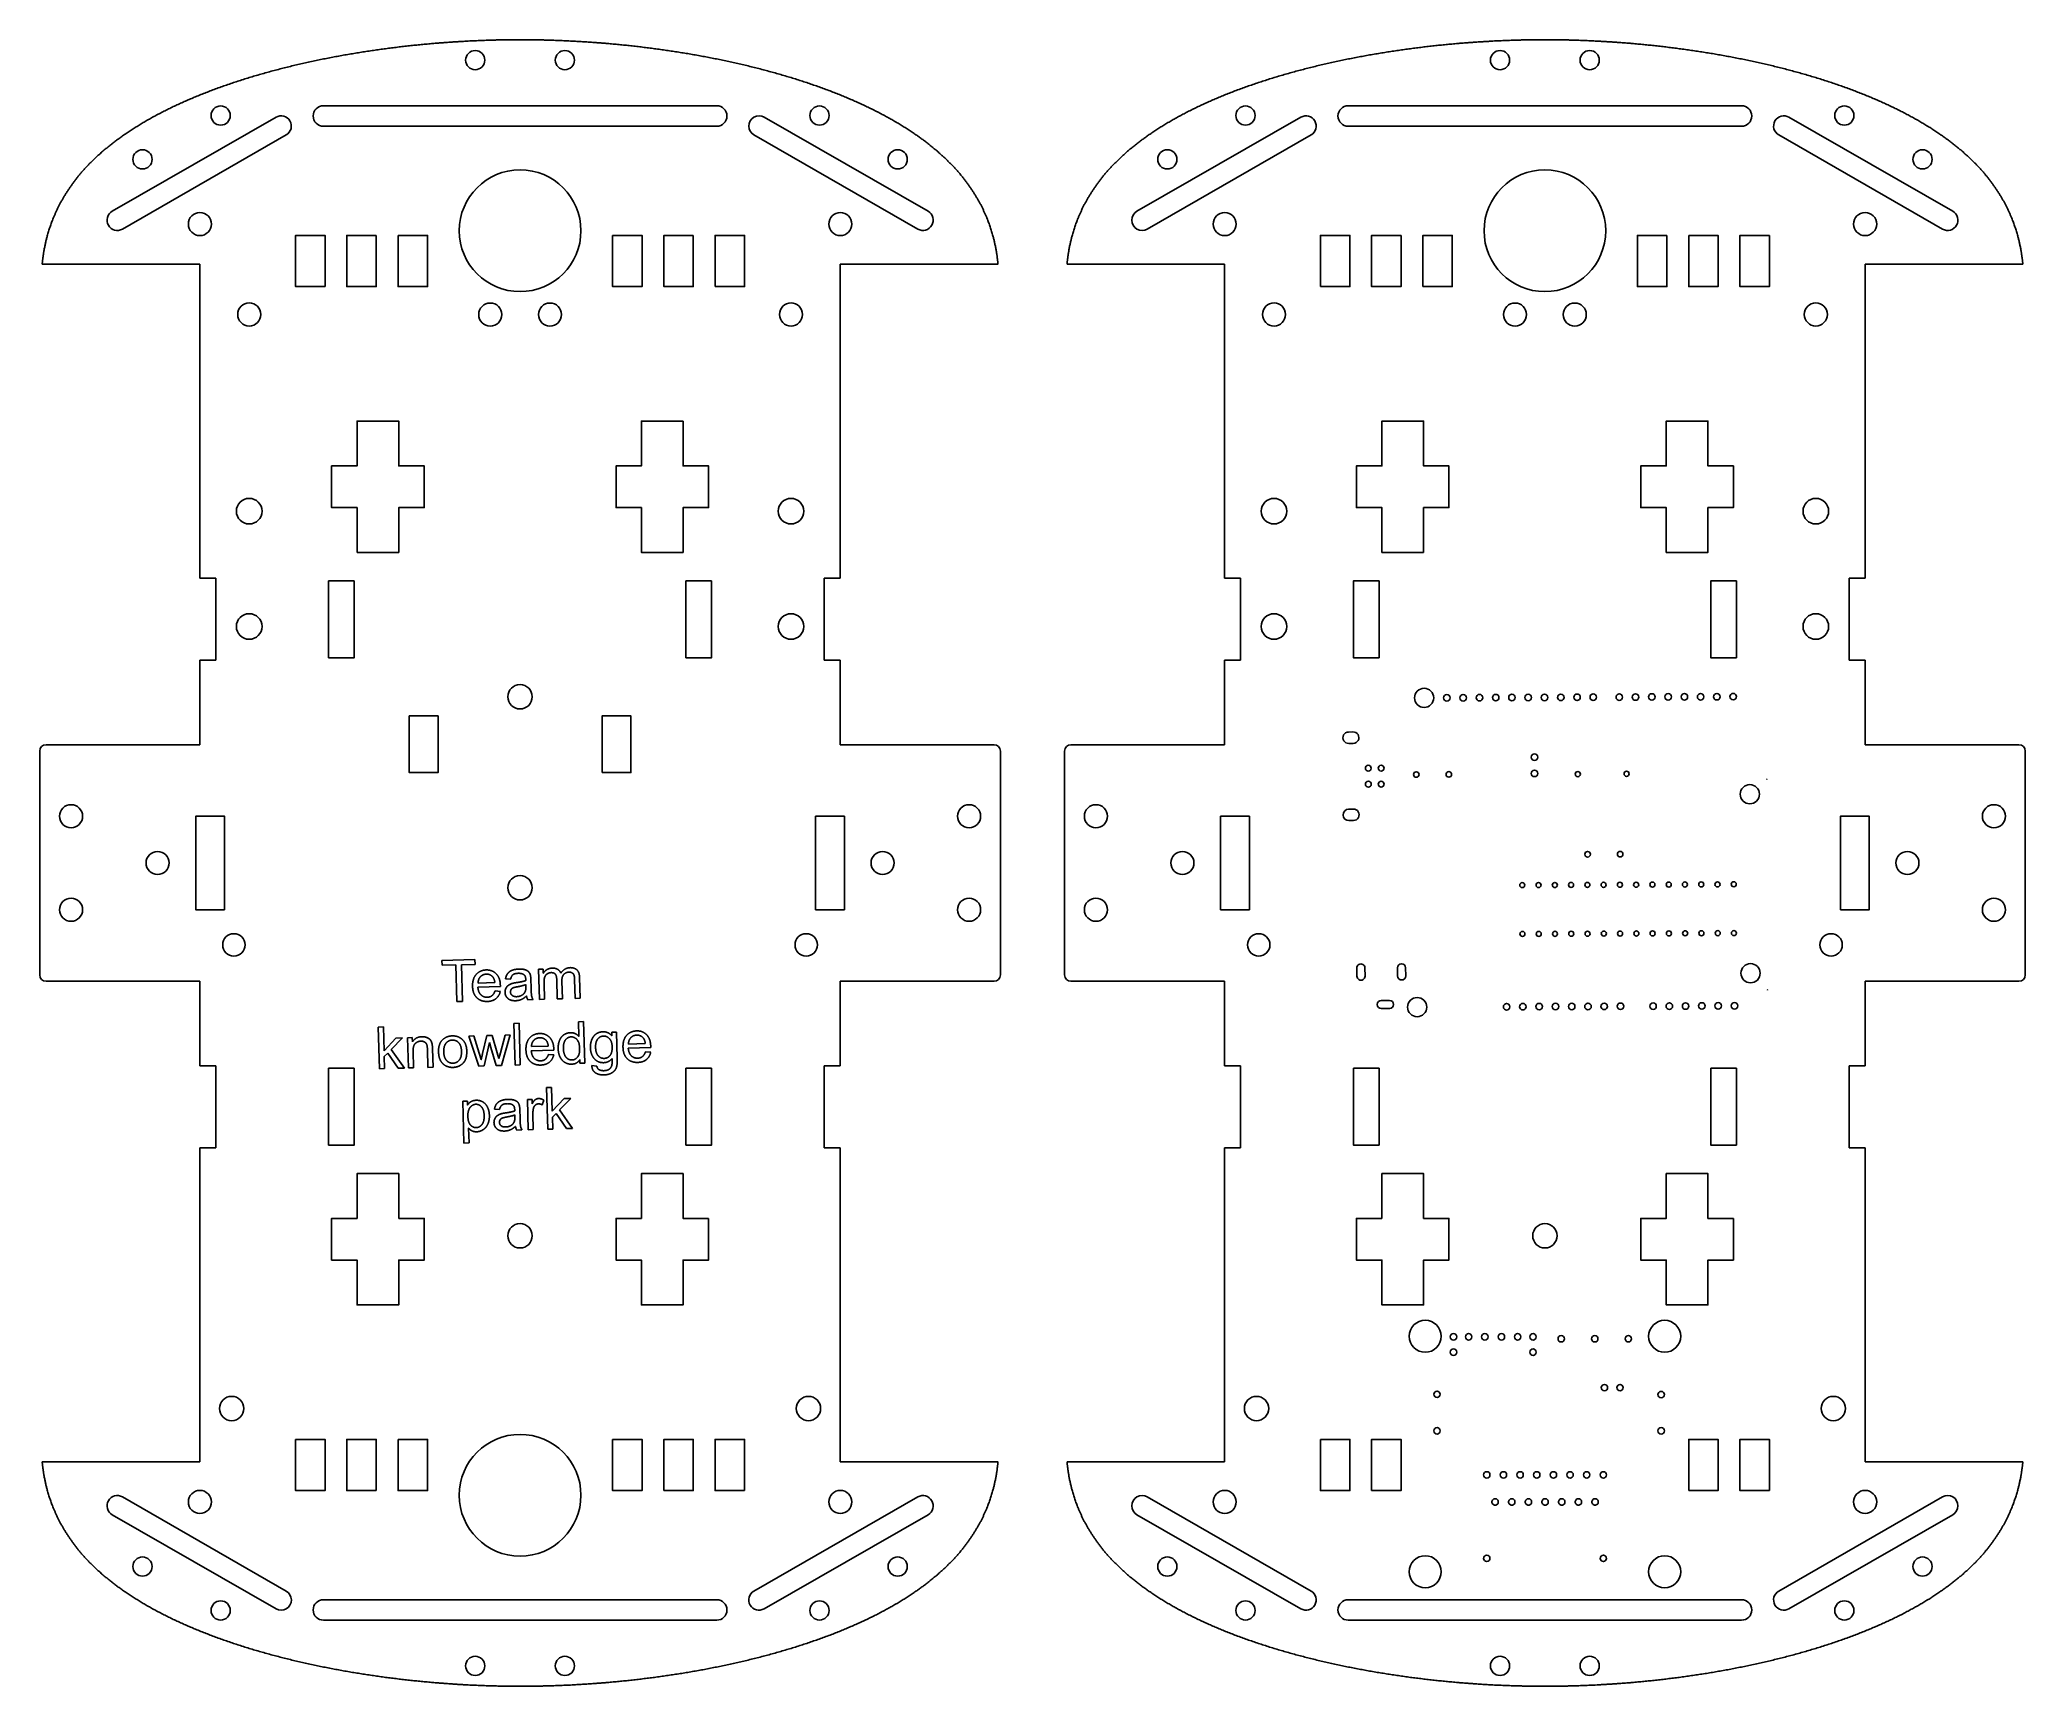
# Model space of a CAD drawing. Header units: millimetres. Extents: x -11 to 299, y 55 to 312.
import ezdxf

# ---------------------------------------------------------------- set-up
doc = ezdxf.new("R2010")
doc.units = ezdxf.units.MM
doc.header["$MEASUREMENT"] = 0

msp = doc.modelspace()

# ---------------------------------------------------------------- linework, layer by layer
for p, q in [((-10.91, 277.44, 0), (13.7, 277.44, 0)), ((13.7, 277.44, 0), (13.7, 228.42, 0)), ((113.7, 277.44, 0), (138.32, 277.44, 0)), ((113.7, 228.42, 0), (113.7, 277.44, 0)), ((149.09, 277.44, 0), (173.7, 277.44, 0)), ((173.7, 277.44, 0), (173.7, 228.42, 0)), ((273.7, 228.42, 0), (273.7, 277.44, 0)), ((273.7, 277.44, 0), (298.32, 277.44, 0)), ((13.7, 228.42, 0), (16.2, 228.42, 0)), ((16.2, 228.42, 0), (16.2, 215.65, 0)), ((111.2, 215.65, 0), (111.2, 228.42, 0)), ((111.2, 228.42, 0), (113.7, 228.42, 0)), ((173.7, 228.42, 0), (176.2, 228.42, 0)), ((176.2, 228.42, 0), (176.2, 215.65, 0)), ((271.2, 215.65, 0), (271.2, 228.42, 0)), ((271.2, 228.42, 0), (273.7, 228.42, 0)), ((13.7, 215.65, 0), (13.7, 202.44, 0)), ((16.2, 215.65, 0), (13.7, 215.65, 0)), ((113.7, 215.65, 0), (111.2, 215.65, 0)), ((113.7, 202.44, 0), (113.7, 215.65, 0)), ((173.7, 215.65, 0), (173.7, 202.44, 0)), ((176.2, 215.65, 0), (173.7, 215.65, 0)), ((273.7, 215.65, 0), (271.2, 215.65, 0)), ((273.7, 202.44, 0), (273.7, 215.65, 0)), ((13.7, 202.44, 0), (-10.3, 202.44, 0)), ((137.7, 202.44, 0), (113.7, 202.44, 0)), ((173.7, 202.44, 0), (149.7, 202.44, 0)), ((297.7, 202.44, 0), (273.7, 202.44, 0)), ((-11.3, 201.44, 0), (-11.3, 166.51, 0)), ((138.7, 166.51, 0), (138.7, 201.44, 0)), ((148.7, 201.44, 0), (148.7, 166.51, 0)), ((298.7, 166.51, 0), (298.7, 201.44, 0)), ((51.51, 168.78), (56.66, 168.92)), ((51.53, 168.02), (51.51, 168.78)), ((53.67, 168.07), (51.53, 168.02)), ((53.83, 162.34), (53.67, 168.07)), ((56.68, 168.15), (54.53, 168.1)), ((54.53, 168.1), (54.69, 162.37)), ((56.66, 168.92), (56.68, 168.15)), ((66.58, 167.4), (67.29, 167.42)), ((67.29, 167.42), (67.31, 166.76)), ((-10.3, 165.51, 0), (13.7, 165.51, 0)), ((13.7, 165.51, 0), (13.7, 152.3, 0)), ((60.62, 164.68), (57.11, 164.58)), ((57.14, 165.24), (59.76, 165.31)), ((62.22, 165.83), (61.43, 165.91)), ((64.61, 164.7), (64.6, 165)), ((65.39, 165.69), (65.42, 164.63)), ((66.71, 162.69), (66.58, 167.4)), ((67.44, 165.15), (67.5, 162.71)), ((69.5, 162.77), (69.42, 165.82)), ((70.23, 165.52), (70.3, 162.79)), ((72.29, 162.84), (72.21, 165.81)), ((73, 166.09), (73.08, 162.86)), ((113.7, 165.51, 0), (137.7, 165.51, 0)), ((113.7, 152.3, 0), (113.7, 165.51, 0)), ((149.7, 165.51, 0), (173.7, 165.51, 0)), ((173.7, 165.51, 0), (173.7, 152.3, 0)), ((273.7, 165.51, 0), (297.7, 165.51, 0)), ((273.7, 152.3, 0), (273.7, 165.51, 0)), ((54.69, 162.37), (53.83, 162.34)), ((59.79, 164.02), (60.62, 163.94)), ((65.72, 162.66), (64.89, 162.64)), ((67.5, 162.71), (66.71, 162.69)), ((70.3, 162.79), (69.5, 162.77)), ((73.08, 162.86), (72.29, 162.84)), ((41.57, 158.37), (42.37, 158.39)), ((41.75, 151.87), (41.57, 158.37)), ((42.37, 158.39), (42.47, 154.68)), ((62.74, 158.94), (63.54, 158.96)), ((62.91, 152.44), (62.74, 158.94)), ((63.54, 158.96), (63.71, 152.46)), ((72.82, 159.21), (73.62, 159.23)), ((72.89, 156.88), (72.82, 159.21)), ((73.62, 159.23), (73.79, 152.73)), ((42.47, 154.68), (44.31, 156.65)), ((45.34, 156.68), (43.59, 154.88)), ((44.31, 156.65), (45.34, 156.68)), ((46.15, 156.7), (46.87, 156.72)), ((46.28, 151.99), (46.15, 156.7)), ((46.87, 156.72), (46.89, 156.05)), ((55.68, 156.95), (56.5, 156.98)), ((57.25, 152.29), (55.68, 156.95)), ((56.5, 156.98), (57.33, 154.28)), ((57.85, 154.25), (58.52, 157.03)), ((58.93, 155.96), (58.08, 152.31)), ((58.52, 157.03), (59.34, 157.05)), ((59.14, 155.16), (58.93, 155.96)), ((59.96, 152.36), (59.14, 155.16)), ((59.34, 157.05), (60.12, 154.34)), ((60.63, 154.36), (61.36, 157.11)), ((62.14, 157.13), (60.79, 152.38)), ((61.36, 157.11), (62.14, 157.13)), ((65.48, 155.32), (68.1, 155.39)), ((78.03, 157.56), (78.76, 157.58)), ((78.04, 156.99), (78.03, 157.56)), ((78.76, 157.58), (78.87, 153.51)), ((84.1, 155.16), (80.59, 155.07)), ((80.62, 155.72), (83.25, 155.8)), ((13.7, 152.3, 0), (16.2, 152.3, 0)), ((16.2, 152.3, 0), (16.2, 139.53, 0)), ((43.04, 154.31), (42.49, 153.76)), ((42.49, 153.76), (42.54, 151.89)), ((44.66, 151.95), (43.04, 154.31)), ((43.59, 154.88), (45.65, 151.97)), ((45.65, 151.97), (44.66, 151.95)), ((47.08, 152.01), (46.28, 151.99)), ((47.01, 154.58), (47.08, 152.01)), ((49.31, 152.07), (49.23, 154.94)), ((50.11, 152.09), (49.31, 152.07)), ((50.03, 154.99), (50.11, 152.09)), ((58.08, 152.31), (57.25, 152.29)), ((57.33, 154.28), (57.63, 153.28)), ((60.79, 152.38), (59.96, 152.36)), ((60.12, 154.34), (60.38, 153.45)), ((60.38, 153.45), (60.63, 154.36)), ((63.71, 152.46), (62.91, 152.44)), ((68.96, 154.75), (65.45, 154.66)), ((68.13, 154.1), (68.96, 154.02)), ((73.05, 152.71), (73.04, 153.31)), ((73.79, 152.73), (73.05, 152.71)), ((74.91, 152.37), (75.69, 152.28)), ((83.28, 154.51), (84.1, 154.43)), ((111.2, 152.3, 0), (113.7, 152.3, 0)), ((111.2, 139.53, 0), (111.2, 152.3, 0)), ((173.7, 152.3, 0), (176.2, 152.3, 0)), ((176.2, 152.3, 0), (176.2, 139.53, 0)), ((271.2, 139.53, 0), (271.2, 152.3, 0)), ((271.2, 152.3, 0), (273.7, 152.3, 0)), ((42.54, 151.89), (41.75, 151.87)), ((67.84, 148.93), (68.63, 148.95)), ((68.01, 142.43), (67.84, 148.93)), ((68.63, 148.95), (68.73, 145.24)), ((54.76, 146.78), (55.49, 146.8)), ((54.94, 140.27), (54.76, 146.78)), ((55.49, 146.8), (55.5, 146.19)), ((64.85, 147.05), (65.57, 147.07)), ((64.97, 142.35), (64.85, 147.05)), ((65.57, 147.07), (65.58, 146.36)), ((67.41, 146.97), (67.15, 146.22)), ((68.73, 145.24), (70.57, 147.21)), ((71.6, 147.24), (69.85, 145.44)), ((70.57, 147.21), (71.6, 147.24)), ((60.49, 145.49), (59.71, 145.57)), ((62.88, 144.36), (62.88, 144.65)), ((63.66, 145.35), (63.69, 144.29)), ((65.71, 144.83), (65.77, 142.37)), ((69.31, 144.87), (68.76, 144.32)), ((68.76, 144.32), (68.81, 142.45)), ((70.93, 142.51), (69.31, 144.87)), ((69.85, 145.44), (71.91, 142.53)), ((13.7, 139.53, 0), (13.7, 90.51, 0)), ((16.2, 139.53, 0), (13.7, 139.53, 0)), ((55.73, 140.29), (54.94, 140.27)), ((55.67, 142.58), (55.73, 140.29)), ((64, 142.32), (63.17, 142.3)), ((65.77, 142.37), (64.97, 142.35)), ((68.81, 142.45), (68.01, 142.43)), ((71.91, 142.53), (70.93, 142.51)), ((113.7, 139.53, 0), (111.2, 139.53, 0)), ((113.7, 90.51, 0), (113.7, 139.53, 0)), ((173.7, 139.53, 0), (173.7, 90.51, 0)), ((176.2, 139.53, 0), (173.7, 139.53, 0)), ((273.7, 139.53, 0), (271.2, 139.53, 0)), ((273.7, 90.51, 0), (273.7, 139.53, 0)), ((13.7, 90.51, 0), (-10.91, 90.51, 0)), ((138.32, 90.51, 0), (113.7, 90.51, 0)), ((173.7, 90.51, 0), (149.09, 90.51, 0)), ((298.32, 90.51, 0), (273.7, 90.51, 0))]:
    msp.add_line(p, q)
for points in [[(33, 298.97), (94.4, 298.97, 1), (94.4, 302.17), (33, 302.17, 1)], [(193, 302.17, 1), (193, 298.97), (254.4, 298.97, 1), (254.4, 302.17)], [(25.6, 300.38, -1), (27.19, 297.61), (1.61, 282.92, -1), (0.01, 285.7)], [(125.8, 282.92, 1), (127.39, 285.7), (101.81, 300.38, 1), (100.21, 297.61)], [(185.6, 300.38, -1), (187.19, 297.61), (161.61, 282.92, -1), (160.01, 285.7)], [(285.8, 282.92, 1), (287.39, 285.7), (261.81, 300.38, 1), (260.21, 297.61)], [(25.6, 67.57), (0.01, 82.25, -1), (1.61, 85.03), (27.19, 70.34, -1)], [(127.39, 82.25, 1), (125.8, 85.03), (100.21, 70.34, 1), (101.81, 67.57)], [(185.6, 67.57), (160.01, 82.25, -1), (161.61, 85.03), (187.19, 70.34, -1)], [(285.8, 85.03), (260.21, 70.34, 1), (261.81, 67.57), (287.39, 82.25, 1)], [(94.4, 65.79, 1), (94.4, 68.99), (33, 68.99, 1), (33, 65.79)], [(193, 68.99, 1), (193, 65.79), (254.4, 65.79, 1), (254.4, 68.99)]]:
    msp.add_lwpolyline(points, format="xyb", close=True)
for points in [[(33.25, 273.94), (28.65, 273.94), (28.65, 281.94), (33.25, 281.94)], [(41.25, 281.94), (41.25, 273.94), (36.65, 273.94), (36.65, 281.94)], [(44.65, 281.94), (49.25, 281.94), (49.25, 273.94), (44.65, 273.94)], [(78.15, 281.94), (82.75, 281.94), (82.75, 273.94), (78.15, 273.94)], [(90.75, 281.94), (90.75, 273.94), (86.15, 273.94), (86.15, 281.94)], [(94.15, 273.94), (94.15, 281.94), (98.75, 281.94), (98.75, 273.94)], [(188.65, 273.94), (188.65, 281.94), (193.25, 281.94), (193.25, 273.94)], [(201.25, 281.94), (201.25, 273.94), (196.65, 273.94), (196.65, 281.94)], [(204.65, 273.94), (204.65, 281.94), (209.25, 281.94), (209.25, 273.94)], [(242.75, 281.94), (242.75, 273.94), (238.15, 273.94), (238.15, 281.94)], [(246.15, 281.94), (250.75, 281.94), (250.75, 273.94), (246.15, 273.94)], [(258.75, 281.94), (258.75, 273.94), (254.15, 273.94), (254.15, 281.94)], [(38.26, 232.46), (38.26, 239.46), (34.27, 239.46), (34.27, 245.96), (38.26, 245.96), (38.26, 252.96), (44.76, 252.96), (44.76, 245.96), (48.73, 245.96), (48.73, 239.46), (44.76, 239.46), (44.76, 232.46)], [(89.15, 252.96), (89.15, 245.96), (93.13, 245.96), (93.13, 239.46), (89.15, 239.46), (89.15, 232.46), (82.65, 232.46), (82.65, 239.46), (78.68, 239.46), (78.68, 245.96), (82.65, 245.96), (82.65, 252.96)], [(204.76, 232.46), (198.26, 232.46), (198.26, 239.46), (194.27, 239.46), (194.27, 245.96), (198.26, 245.96), (198.26, 252.96), (204.76, 252.96), (204.76, 245.96), (208.73, 245.96), (208.73, 239.46), (204.76, 239.46)], [(242.65, 232.46), (242.65, 239.46), (238.68, 239.46), (238.68, 245.96), (242.65, 245.96), (242.65, 252.96), (249.15, 252.96), (249.15, 245.96), (253.13, 245.96), (253.13, 239.46), (249.15, 239.46), (249.15, 232.46)], [(37.81, 228), (37.81, 216), (33.81, 216), (33.81, 228)], [(93.6, 228), (93.6, 216), (89.6, 216), (89.6, 228)], [(197.81, 228), (197.81, 216), (193.81, 216), (193.81, 228)], [(253.6, 216), (249.6, 216), (249.6, 228), (253.6, 228)], [(46.39, 206.94), (50.89, 206.94), (50.89, 198.08), (46.39, 198.08)], [(76.51, 198.08), (76.51, 206.94), (81.01, 206.94), (81.01, 198.08)], [(17.56, 176.68), (13.06, 176.68), (13.06, 191.28), (17.56, 191.28)], [(109.85, 191.28), (114.35, 191.28), (114.35, 176.68), (109.85, 176.68)], [(173.06, 191.28), (177.56, 191.28), (177.56, 176.68), (173.06, 176.68)], [(269.85, 176.68), (269.85, 191.28), (274.35, 191.28), (274.35, 176.68)], [(37.81, 151.95), (37.81, 139.95), (33.81, 139.95), (33.81, 151.95)], [(93.6, 151.95), (93.6, 139.95), (89.6, 139.95), (89.6, 151.95)], [(193.81, 151.95), (197.81, 151.95), (197.81, 139.95), (193.81, 139.95)], [(249.6, 151.95), (253.6, 151.95), (253.6, 139.95), (249.6, 139.95)], [(44.76, 128.49), (48.73, 128.49), (48.73, 121.99), (44.76, 121.99), (44.76, 114.99), (38.26, 114.99), (38.26, 121.99), (34.27, 121.99), (34.27, 128.49), (38.26, 128.49), (38.26, 135.49), (44.76, 135.49)], [(93.13, 128.49), (93.13, 121.99), (89.15, 121.99), (89.15, 114.99), (82.65, 114.99), (82.65, 121.99), (78.68, 121.99), (78.68, 128.49), (82.65, 128.49), (82.65, 135.49), (89.15, 135.49), (89.15, 128.49)], [(198.26, 128.49), (198.26, 135.49), (204.76, 135.49), (204.76, 128.49), (208.73, 128.49), (208.73, 121.99), (204.76, 121.99), (204.76, 114.99), (198.26, 114.99), (198.26, 121.99), (194.27, 121.99), (194.27, 128.49)], [(253.13, 128.49), (253.13, 121.99), (249.15, 121.99), (249.15, 114.99), (242.65, 114.99), (242.65, 121.99), (238.68, 121.99), (238.68, 128.49), (242.65, 128.49), (242.65, 135.49), (249.15, 135.49), (249.15, 128.49)], [(28.65, 94.01), (33.25, 94.01), (33.25, 86.01), (28.65, 86.01)], [(41.25, 86.01), (36.65, 86.01), (36.65, 94.01), (41.25, 94.01)], [(44.65, 94.01), (49.25, 94.01), (49.25, 86.01), (44.65, 86.01)], [(78.15, 94.01), (82.75, 94.01), (82.75, 86.01), (78.15, 86.01)], [(86.15, 86.01), (86.15, 94.01), (90.75, 94.01), (90.75, 86.01)], [(98.75, 86.01), (94.15, 86.01), (94.15, 94.01), (98.75, 94.01)], [(188.65, 94.01), (193.25, 94.01), (193.25, 86.01), (188.65, 86.01)], [(196.65, 86.01), (196.65, 94.01), (201.25, 94.01), (201.25, 86.01)], [(246.15, 86.01), (246.15, 94.01), (250.75, 94.01), (250.75, 86.01)], [(258.75, 86.01), (254.15, 86.01), (254.15, 94.01), (258.75, 94.01)]]:
    msp.add_lwpolyline(points, close=True)
at = {"extrusion": (0, -1e-16, -1)}
for points in [[(-193.74, 204.44), (-193.04, 204.42, -1), (-193.08, 202.63), (-193.78, 202.64, -1)], [(-193.74, 204.44), (-193.04, 204.42, -1), (-193.08, 202.63), (-193.78, 202.64, -1)], [(-193.12, 190.59, 1), (-193.08, 192.38), (-193.78, 192.4, 1), (-193.82, 190.6)], [(-193.78, 192.4), (-193.08, 192.38, -1), (-193.12, 190.59), (-193.82, 190.6, -1)], [(-194.34, 167.59, 1), (-195.61, 167.6), (-195.62, 166.33, 1), (-194.35, 166.32)], [(-194.34, 167.59, 1), (-195.61, 167.6), (-195.62, 166.33, 1), (-194.35, 166.32)], [(-200.69, 167.62, 1), (-201.96, 167.62), (-201.97, 166.35, 1), (-200.7, 166.35)], [(-200.69, 167.62), (-200.7, 166.35, -1), (-201.97, 166.35), (-201.96, 167.62, -1)], [(-199.44, 162.53, 1), (-199.45, 161.26), (-198.18, 161.26, 1), (-198.17, 162.53)], [(-198.18, 161.26), (-199.45, 161.26, -1), (-199.44, 162.53), (-198.17, 162.53, -1)]]:
    msp.add_lwpolyline(points, format="xyb", close=True, dxfattribs=at)
for centre, radius in [((56.7, 309.29, 0), 1.5), ((70.7, 309.29, 0), 1.5), ((216.7, 309.29, 0), 1.5), ((230.7, 309.29, 0), 1.5), ((16.96, 300.64, 0), 1.5), ((110.45, 300.64, 0), 1.5), ((176.96, 300.64, 0), 1.5), ((270.45, 300.64, 0), 1.5), ((4.75, 293.8, 0), 1.5), ((122.66, 293.8, 0), 1.5), ((164.75, 293.8, 0), 1.5), ((282.66, 293.8, 0), 1.5), ((63.7, 282.66, 0), 9.5), ((223.7, 282.66, 0), 9.5), ((13.71, 283.7, 0), 1.8), ((113.7, 283.7, 0), 1.8), ((173.71, 283.7, 0), 1.8), ((273.7, 283.7, 0), 1.8), ((21.41, 269.59, 0), 1.8), ((59.04, 269.58, 0), 1.8), ((68.37, 269.58, 0), 1.8), ((106, 269.59, 0), 1.8), ((181.41, 269.59, 0), 1.8), ((219.04, 269.58, 0), 1.8), ((228.37, 269.58, 0), 1.8), ((266, 269.59, 0), 1.8), ((21.41, 238.89, 0), 2), ((106, 238.89, 0), 2), ((181.41, 238.89, 0), 2), ((266, 238.89, 0), 2), ((21.41, 220.89, 0), 2), ((106, 220.89, 0), 2), ((181.41, 220.89, 0), 2), ((266, 220.89, 0), 2), ((63.7, 209.92, 0), 1.9), ((204.84, 209.75, 0), 1.5), ((204.84, 209.75, 0), 1.5), ((208.4, 209.76, 0), 0.51), ((208.4, 209.76, 0), 0.51), ((210.94, 209.77, 0), 0.51), ((210.94, 209.77, 0), 0.51), ((213.48, 209.78, 0), 0.51), ((213.48, 209.78, 0), 0.51), ((216.02, 209.79, 0), 0.51), ((216.02, 209.79, 0), 0.51), ((218.56, 209.8, 0), 0.51), ((218.56, 209.8, 0), 0.51), ((221.1, 209.81, 0), 0.51), ((221.1, 209.81, 0), 0.51), ((223.64, 209.82, 0), 0.51), ((223.64, 209.82, 0), 0.51), ((226.18, 209.83, 0), 0.51), ((226.18, 209.83, 0), 0.51), ((228.72, 209.84, 0), 0.51), ((228.72, 209.84, 0), 0.51), ((231.26, 209.85, 0), 0.51), ((231.26, 209.85, 0), 0.51), ((235.32, 209.87, 0), 0.51), ((235.32, 209.87, 0), 0.51), ((237.86, 209.88, 0), 0.51), ((237.86, 209.88, 0), 0.51), ((240.4, 209.89, 0), 0.51), ((240.4, 209.89, 0), 0.51), ((242.94, 209.9, 0), 0.51), ((242.94, 209.9, 0), 0.51), ((245.48, 209.91, 0), 0.51), ((245.48, 209.91, 0), 0.51), ((248.02, 209.92, 0), 0.51), ((248.02, 209.92, 0), 0.51), ((250.56, 209.93, 0), 0.51), ((250.56, 209.93, 0), 0.51), ((253.1, 209.94, 0), 0.51), ((253.1, 209.94, 0), 0.51), ((196.13, 198.77, 0), 0.457), ((196.13, 198.77, 0), 0.457), ((198.13, 198.78, 0), 0.457), ((198.13, 198.78, 0), 0.457), ((222.08, 200.5, 0), 0.508), ((222.08, 200.5, 0), 0.508), ((222.09, 197.96, 0), 0.508), ((222.09, 197.96, 0), 0.508), ((196.14, 196.27, 0), 0.457), ((196.14, 196.27, 0), 0.457), ((198.14, 196.28, 0), 0.457), ((198.14, 196.28, 0), 0.457), ((203.62, 197.78, 0), 0.432), ((203.62, 197.78, 0), 0.432), ((208.7, 197.8, 0), 0.432), ((208.7, 197.8, 0), 0.432), ((228.84, 197.85, 0), 0.4), ((228.84, 197.85, 0), 0.4), ((236.46, 197.9, 0), 0.4), ((236.46, 197.9, 0), 0.4), ((255.7, 194.71, 0), 1.5), ((255.7, 194.71, 0), 1.5), ((-6.4, 191.28, 0), 1.8), ((133.81, 191.28, 0), 1.8), ((153.6, 191.28, 0), 1.8), ((293.81, 191.28, 0), 1.8), ((7.11, 183.98, 0), 1.8), ((120.3, 183.98, 0), 1.8), ((167.11, 183.98, 0), 1.8), ((230.37, 185.34, 0), 0.432), ((230.37, 185.34, 0), 0.432), ((235.45, 185.36, 0), 0.432), ((235.45, 185.36, 0), 0.432), ((280.3, 183.98, 0), 1.8), ((63.7, 180.11, 0), 1.9), ((220.17, 180.52, 0), 0.394), ((220.17, 180.52, 0), 0.394), ((222.71, 180.53, 0), 0.394), ((222.71, 180.53, 0), 0.394), ((225.25, 180.54, 0), 0.394), ((225.25, 180.54, 0), 0.394), ((227.79, 180.55, 0), 0.394), ((227.79, 180.55, 0), 0.394), ((230.33, 180.56, 0), 0.394), ((230.33, 180.56, 0), 0.394), ((232.87, 180.57, 0), 0.394), ((232.87, 180.57, 0), 0.394), ((235.41, 180.58, 0), 0.394), ((235.41, 180.58, 0), 0.394), ((237.95, 180.59, 0), 0.394), ((237.95, 180.59, 0), 0.394), ((240.49, 180.6, 0), 0.394), ((240.49, 180.6, 0), 0.394), ((243.03, 180.61, 0), 0.394), ((243.03, 180.61, 0), 0.394), ((245.57, 180.62, 0), 0.394), ((245.57, 180.62, 0), 0.394), ((248.11, 180.63, 0), 0.394), ((248.11, 180.63, 0), 0.394), ((250.65, 180.64, 0), 0.394), ((250.65, 180.64, 0), 0.394), ((253.19, 180.65, 0), 0.394), ((253.19, 180.65, 0), 0.394), ((-6.4, 176.68, 0), 1.8), ((133.81, 176.68, 0), 1.8), ((153.6, 176.68, 0), 1.8), ((293.81, 176.68, 0), 1.8), ((19.02, 171.19, 0), 1.75), ((108.38, 171.19, 0), 1.75), ((179.02, 171.19, 0), 1.75), ((220.2, 172.9, 0), 0.394), ((220.2, 172.9, 0), 0.394), ((222.74, 172.91, 0), 0.394), ((222.74, 172.91, 0), 0.394), ((225.28, 172.92, 0), 0.394), ((225.28, 172.92, 0), 0.394), ((227.82, 172.93, 0), 0.394), ((227.82, 172.93, 0), 0.394), ((230.36, 172.94, 0), 0.394), ((230.36, 172.94, 0), 0.394), ((232.9, 172.95, 0), 0.394), ((232.9, 172.95, 0), 0.394), ((235.44, 172.96, 0), 0.394), ((235.44, 172.96, 0), 0.394), ((237.98, 172.97, 0), 0.394), ((237.98, 172.97, 0), 0.394), ((240.52, 172.98, 0), 0.394), ((240.52, 172.98, 0), 0.394), ((243.06, 172.99, 0), 0.394), ((243.06, 172.99, 0), 0.394), ((245.6, 173, 0), 0.394), ((245.6, 173, 0), 0.394), ((248.14, 173.01, 0), 0.394), ((248.14, 173.01, 0), 0.394), ((250.68, 173.02, 0), 0.394), ((250.68, 173.02, 0), 0.394), ((253.22, 173.03, 0), 0.394), ((253.22, 173.03, 0), 0.394), ((268.38, 171.19, 0), 1.75), ((255.81, 166.77, 0), 1.5), ((255.81, 166.77, 0), 1.5), ((203.76, 161.48, 0), 1.5), ((203.76, 161.48, 0), 1.5), ((217.73, 161.54, 0), 0.51), ((217.73, 161.54, 0), 0.51), ((220.27, 161.55, 0), 0.51), ((220.27, 161.55, 0), 0.51), ((222.81, 161.56, 0), 0.51), ((222.81, 161.56, 0), 0.51), ((225.35, 161.57, 0), 0.51), ((225.35, 161.57, 0), 0.51), ((227.89, 161.58, 0), 0.51), ((227.89, 161.58, 0), 0.51), ((230.43, 161.59, 0), 0.51), ((230.43, 161.59, 0), 0.51), ((232.97, 161.6, 0), 0.51), ((232.97, 161.6, 0), 0.51), ((235.51, 161.61, 0), 0.51), ((235.51, 161.61, 0), 0.51), ((240.59, 161.63, 0), 0.51), ((240.59, 161.63, 0), 0.51), ((243.13, 161.64, 0), 0.51), ((243.13, 161.64, 0), 0.51), ((245.67, 161.65, 0), 0.51), ((245.67, 161.65, 0), 0.51), ((248.21, 161.66, 0), 0.51), ((248.21, 161.66, 0), 0.51), ((250.75, 161.67, 0), 0.51), ((250.75, 161.67, 0), 0.51), ((253.29, 161.68, 0), 0.51), ((253.29, 161.68, 0), 0.51), ((63.7, 125.79, 0), 1.9), ((223.7, 125.79, 0), 1.9), ((205.02, 110.1, 0), 2.5), ((242.4, 110.1, 0), 2.5), ((209.43, 110.02, 0), 0.5), ((211.8, 110.02, 0), 0.5), ((214.32, 110.02, 0), 0.5), ((216.92, 110.02, 0), 0.5), ((219.45, 110.02, 0), 0.5), ((221.85, 110.02, 0), 0.5), ((226.25, 109.72, 0), 0.5), ((231.49, 109.72, 0), 0.5), ((236.73, 109.72, 0), 0.5), ((209.43, 107.62, 0), 0.5), ((221.85, 107.62, 0), 0.5), ((233, 102.09, 0), 0.5), ((235.43, 102.09, 0), 0.5), ((18.68, 98.83, 0), 1.9), ((108.73, 98.83, 0), 1.9), ((178.68, 98.83, 0), 1.9), ((206.86, 101.05, 0), 0.5), ((241.86, 101, 0), 0.5), ((268.73, 98.83, 0), 1.9), ((63.7, 85.29, 0), 9.5), ((206.86, 95.35, 0), 0.5), ((241.86, 95.35, 0), 0.5), ((214.63, 88.47, 0), 0.5), ((217.23, 88.47, 0), 0.5), ((219.83, 88.47, 0), 0.5), ((222.43, 88.47, 0), 0.5), ((225.03, 88.47, 0), 0.5), ((227.63, 88.47, 0), 0.5), ((230.23, 88.47, 0), 0.5), ((232.83, 88.47, 0), 0.5), ((13.71, 84.25, 0), 1.8), ((113.7, 84.25, 0), 1.8), ((173.71, 84.25, 0), 1.8), ((273.7, 84.25, 0), 1.8), ((4.75, 74.16, 0), 1.5), ((122.66, 74.16, 0), 1.5), ((164.75, 74.16, 0), 1.5), ((205.02, 73.35, 0), 2.5), ((214.63, 75.44, 0), 0.5), ((232.83, 75.44, 0), 0.5), ((242.4, 73.35, 0), 2.5), ((282.66, 74.16, 0), 1.5), ((16.96, 67.31, 0), 1.5), ((110.45, 67.31, 0), 1.5), ((176.96, 67.31, 0), 1.5), ((270.45, 67.31, 0), 1.5), ((56.7, 58.66, 0), 1.5), ((70.7, 58.66, 0), 1.5), ((216.7, 58.66, 0), 1.5), ((230.7, 58.66, 0), 1.5)]:
    msp.add_circle(centre, radius)
for centre, start, end in [((-10.3, 201.44, 0), 90, 180), ((137.7, 201.44, 0), 0, 90), ((149.7, 201.44, 0), 90, 180), ((297.7, 201.44, 0), 0, 90), ((-10.3, 166.51, 0), 180, 270), ((137.7, 166.51, 0), -90, 0), ((149.7, 166.51, 0), 180, 270), ((297.7, 166.51, 0), -90, 0)]:
    msp.add_arc(centre, 1, start, end)
for centre, radius, start, end in [((-258.23, 197, 0), 0.131, 135.5959, 179.2588), ((-258.36, 164.24, 0), 0.126, 179.8706, 225.4612)]:
    msp.add_arc(centre, radius, start, end, dxfattribs=at)
for points, degree in [([(63.7, 312.48, 0), (62.45, 312.48, 0), (59.93, 312.45, 0), (56.1, 312.33, 0), (50.9, 312.02, 0), (44.28, 311.35, 0), (37.6, 310.39, 0), (30.93, 309.12, 0), (24.35, 307.51, 0), (17.97, 305.56, 0), (11.95, 303.25, 0), (6.41, 300.59, 0), (1.49, 297.57, 0), (-2.69, 294.21, 0), (-6.06, 290.52, 0), (-8.58, 286.49, 0), (-9.92, 283.02, 0), (-10.56, 280.28, 0), (-10.82, 278.4, 0), (-10.91, 277.44, 0)], 5), ([(63.7, 312.48, 0), (64.96, 312.48, 0), (67.48, 312.45, 0), (71.31, 312.33, 0), (76.51, 312.02, 0), (83.12, 311.35, 0), (89.8, 310.39, 0), (96.48, 309.12, 0), (103.06, 307.51, 0), (109.43, 305.56, 0), (115.46, 303.25, 0), (121, 300.59, 0), (125.92, 297.57, 0), (130.1, 294.21, 0), (133.46, 290.52, 0), (135.99, 286.49, 0), (137.33, 283.02, 0), (137.97, 280.28, 0), (138.23, 278.4, 0), (138.32, 277.44, 0)], 5), ([(223.7, 312.48, 0), (222.45, 312.48, 0), (219.93, 312.45, 0), (216.1, 312.33, 0), (210.9, 312.02, 0), (204.28, 311.35, 0), (197.6, 310.39, 0), (190.93, 309.12, 0), (184.35, 307.51, 0), (177.97, 305.56, 0), (171.95, 303.25, 0), (166.41, 300.59, 0), (161.49, 297.57, 0), (157.31, 294.21, 0), (153.94, 290.52, 0), (151.42, 286.49, 0), (150.08, 283.02, 0), (149.44, 280.28, 0), (149.18, 278.4, 0), (149.09, 277.44, 0)], 5), ([(223.7, 312.48, 0), (224.96, 312.48, 0), (227.48, 312.45, 0), (231.31, 312.33, 0), (236.51, 312.02, 0), (243.12, 311.35, 0), (249.8, 310.39, 0), (256.48, 309.12, 0), (263.06, 307.51, 0), (269.43, 305.56, 0), (275.46, 303.25, 0), (281, 300.59, 0), (285.92, 297.57, 0), (290.1, 294.21, 0), (293.46, 290.52, 0), (295.99, 286.49, 0), (297.33, 283.02, 0), (297.97, 280.28, 0), (298.23, 278.4, 0), (298.32, 277.44, 0)], 5), ([(62.45, 167.23), (62.91, 167.4), (63.52, 167.42)], 2), ([(63.52, 167.42), (64.12, 167.44), (64.5, 167.31)], 2), ([(67.88, 167.33), (68.25, 167.55), (68.72, 167.56)], 2), ([(68.72, 167.56), (69.24, 167.58), (69.58, 167.37)], 2), ([(70.07, 166.77), (70.6, 167.61), (71.5, 167.64)], 2), ([(71.5, 167.64), (72.2, 167.65), (72.59, 167.28)], 2), ([(56.28, 164.72), (56.25, 165.91), (56.84, 166.58)], 2), ([(56.93, 162.96), (56.31, 163.58), (56.28, 164.72)], 2), ([(56.84, 166.58), (57.44, 167.26), (58.41, 167.28)], 2), ([(57.11, 164.58), (57.17, 163.81), (57.58, 163.41)], 2), ([(57.52, 166.23), (57.16, 165.86), (57.14, 165.24)], 2), ([(58.44, 166.63), (57.89, 166.61), (57.52, 166.23)], 2), ([(58.41, 167.28), (59.36, 167.31), (59.97, 166.68)], 2), ([(59.44, 166.19), (59.05, 166.64), (58.44, 166.63)], 2), ([(59.76, 165.31), (59.7, 165.9), (59.44, 166.19)], 2), ([(59.97, 166.68), (60.59, 166.06), (60.62, 164.89)], 2), ([(60.62, 164.89), (60.62, 164.82), (60.62, 164.68)], 2), ([(61.35, 163.79), (61.34, 164.13), (61.49, 164.42)], 2), ([(61.43, 165.91), (61.53, 166.42), (61.76, 166.73)], 2), ([(61.49, 164.42), (61.64, 164.71), (61.89, 164.89)], 2), ([(61.76, 166.73), (62, 167.05), (62.45, 167.23)], 2), ([(61.89, 164.89), (62.14, 165.07), (62.46, 165.17)], 2), ([(62.59, 166.54), (62.33, 166.33), (62.22, 165.83)], 2), ([(62.61, 164.48), (62.41, 164.39), (62.3, 164.21)], 2), ([(62.46, 165.17), (62.69, 165.24), (63.17, 165.31)], 2), ([(63.42, 166.76), (62.86, 166.74), (62.59, 166.54)], 2), ([(63.3, 164.66), (62.81, 164.58), (62.61, 164.48)], 2), ([(63.17, 165.31), (64.13, 165.45), (64.58, 165.62)], 2), ([(64.6, 165), (64.17, 164.81), (63.3, 164.66)], 2), ([(64.34, 166.51), (64.02, 166.77), (63.42, 166.76)], 2), ([(64.58, 165.83), (64.57, 166.32), (64.34, 166.51)], 2), ([(64.5, 167.31), (64.88, 167.17), (65.06, 166.96)], 2), ([(64.5, 163.9), (64.62, 164.18), (64.61, 164.7)], 2), ([(64.58, 165.62), (64.58, 165.79), (64.58, 165.83)], 2), ([(65.06, 166.96), (65.25, 166.75), (65.33, 166.43)], 2), ([(65.33, 166.43), (65.37, 166.22), (65.39, 165.69)], 2), ([(65.42, 164.63), (65.45, 163.52), (65.5, 163.22)], 2), ([(67.31, 166.76), (67.52, 167.11), (67.88, 167.33)], 2), ([(67.54, 166.14), (67.42, 165.8), (67.44, 165.15)], 2), ([(67.94, 166.67), (67.66, 166.49), (67.54, 166.14)], 2), ([(68.56, 166.86), (68.22, 166.86), (67.94, 166.67)], 2), ([(69.2, 166.62), (69, 166.88), (68.56, 166.86)], 2), ([(69.42, 165.82), (69.41, 166.36), (69.2, 166.62)], 2), ([(69.58, 167.37), (69.92, 167.16), (70.07, 166.77)], 2), ([(70.53, 166.59), (70.21, 166.25), (70.23, 165.52)], 2), ([(71.34, 166.94), (70.84, 166.93), (70.53, 166.59)], 2), ([(71.82, 166.82), (71.62, 166.95), (71.34, 166.94)], 2), ([(72.11, 166.49), (72.03, 166.7), (71.82, 166.82)], 2), ([(72.21, 165.81), (72.2, 166.28), (72.11, 166.49)], 2), ([(72.59, 167.28), (72.97, 166.9), (73, 166.09)], 2), ([(58.59, 162.36), (57.56, 162.34), (56.93, 162.96)], 2), ([(57.58, 163.41), (57.99, 163), (58.58, 163.02)], 2), ([(58.58, 163.02), (59.01, 163.03), (59.32, 163.27)], 2), ([(59.93, 162.8), (59.41, 162.39), (58.59, 162.36)], 2), ([(59.32, 163.27), (59.62, 163.51), (59.79, 164.02)], 2), ([(60.62, 163.94), (60.44, 163.21), (59.93, 162.8)], 2), ([(61.8, 162.83), (61.37, 163.2), (61.35, 163.79)], 2), ([(63, 162.48), (62.22, 162.46), (61.8, 162.83)], 2), ([(62.3, 164.21), (62.2, 164.04), (62.2, 163.83)], 2), ([(62.2, 163.83), (62.21, 163.51), (62.46, 163.31)], 2), ([(62.46, 163.31), (62.71, 163.1), (63.17, 163.11)], 2), ([(63.87, 162.66), (63.47, 162.5), (63, 162.48)], 2), ([(63.17, 163.11), (63.63, 163.13), (63.99, 163.34)], 2), ([(64.71, 163.22), (64.28, 162.83), (63.87, 162.66)], 2), ([(63.99, 163.34), (64.34, 163.55), (64.5, 163.9)], 2), ([(64.89, 162.64), (64.76, 162.89), (64.71, 163.22)], 2), ([(65.5, 163.22), (65.56, 162.93), (65.72, 162.66)], 2), ([(46.89, 156.05), (47.39, 156.84), (48.37, 156.86)], 2), ([(47.35, 155.82), (46.98, 155.49), (47.01, 154.58)], 2), ([(48.22, 156.17), (47.71, 156.15), (47.35, 155.82)], 2), ([(48.78, 156.04), (48.54, 156.18), (48.22, 156.17)], 2), ([(48.37, 156.86), (48.79, 156.88), (49.15, 156.73)], 2), ([(49.12, 155.66), (49.02, 155.9), (48.78, 156.04)], 2), ([(49.23, 154.94), (49.22, 155.42), (49.12, 155.66)], 2), ([(49.15, 156.73), (49.51, 156.59), (49.7, 156.35)], 2), ([(49.7, 156.35), (49.88, 156.1), (49.96, 155.76)], 2), ([(49.96, 155.76), (50.01, 155.54), (50.03, 154.99)], 2), ([(50.97, 154.47), (50.93, 155.78), (51.64, 156.43)], 2), ([(51.64, 156.43), (52.24, 156.97), (53.11, 156.99)], 2), ([(52.15, 155.86), (51.76, 155.4), (51.79, 154.49)], 2), ([(53.13, 156.33), (52.53, 156.32), (52.15, 155.86)], 2), ([(53.11, 156.99), (54.08, 157.02), (54.71, 156.4)], 2), ([(54.13, 155.91), (53.72, 156.35), (53.13, 156.33)], 2), ([(54.56, 154.6), (54.53, 155.47), (54.13, 155.91)], 2), ([(54.71, 156.4), (55.35, 155.78), (55.38, 154.66)], 2), ([(64.62, 154.8), (64.59, 155.99), (65.18, 156.66)], 2), ([(65.18, 156.66), (65.78, 157.33), (66.75, 157.36)], 2), ([(65.86, 156.31), (65.5, 155.93), (65.48, 155.32)], 2), ([(66.78, 156.7), (66.23, 156.69), (65.86, 156.31)], 2), ([(66.75, 157.36), (67.7, 157.39), (68.31, 156.76)], 2), ([(67.78, 156.27), (67.39, 156.72), (66.78, 156.7)], 2), ([(68.1, 155.39), (68.04, 155.98), (67.78, 156.27)], 2), ([(68.31, 156.76), (68.93, 156.13), (68.96, 154.97)], 2), ([(69.65, 154.97), (69.63, 155.68), (69.85, 156.26)], 2), ([(69.85, 156.26), (70.07, 156.84), (70.53, 157.16)], 2), ([(70.79, 156.37), (70.44, 155.93), (70.47, 154.99)], 2), ([(70.53, 157.16), (70.99, 157.47), (71.57, 157.49)], 2), ([(71.66, 156.83), (71.13, 156.82), (70.79, 156.37)], 2), ([(71.57, 157.49), (72, 157.5), (72.33, 157.33)], 2), ([(72.59, 156.4), (72.21, 156.85), (71.66, 156.83)], 2), ([(72.33, 157.33), (72.67, 157.16), (72.89, 156.88)], 2), ([(73, 155), (72.98, 155.96), (72.59, 156.4)], 2), ([(74.68, 155.14), (74.66, 155.81), (74.89, 156.39)], 2), ([(75.25, 153.47), (74.7, 154.16), (74.68, 155.14)], 2), ([(74.89, 156.39), (75.11, 156.96), (75.57, 157.29)], 2), ([(75.83, 156.51), (75.47, 156.07), (75.49, 155.22)], 2), ([(75.49, 155.22), (75.52, 154.29), (75.9, 153.88)], 2), ([(75.57, 157.29), (76.02, 157.61), (76.65, 157.63)], 2), ([(76.72, 156.97), (76.19, 156.95), (75.83, 156.51)], 2), ([(76.65, 157.63), (77.48, 157.65), (78.04, 156.99)], 2), ([(77.66, 156.55), (77.27, 156.98), (76.72, 156.97)], 2), ([(78.08, 155.26), (78.06, 156.13), (77.66, 156.55)], 2), ([(77.74, 153.92), (78.1, 154.36), (78.08, 155.26)], 2), ([(79.77, 155.21), (79.73, 156.4), (80.33, 157.07)], 2), ([(80.42, 153.44), (79.8, 154.06), (79.77, 155.21)], 2), ([(80.33, 157.07), (80.92, 157.74), (81.9, 157.77)], 2), ([(80.59, 155.07), (80.66, 154.29), (81.07, 153.89)], 2), ([(81.01, 156.72), (80.64, 156.34), (80.62, 155.72)], 2), ([(81.92, 157.11), (81.37, 157.1), (81.01, 156.72)], 2), ([(81.9, 157.77), (82.84, 157.79), (83.46, 157.17)], 2), ([(82.92, 156.68), (82.53, 157.13), (81.92, 157.11)], 2), ([(83.25, 155.8), (83.18, 156.39), (82.92, 156.68)], 2), ([(83.46, 157.17), (84.07, 156.54), (84.1, 155.37)], 2), ([(84.1, 155.37), (84.11, 155.3), (84.1, 155.16)], 2), ([(51.63, 152.66), (51, 153.28), (50.97, 154.47)], 2), ([(53.24, 152.07), (52.25, 152.05), (51.63, 152.66)], 2), ([(51.79, 154.49), (51.81, 153.59), (52.22, 153.15)], 2), ([(52.22, 153.15), (52.63, 152.71), (53.22, 152.73)], 2), ([(53.22, 152.73), (53.82, 152.74), (54.2, 153.21)], 2), ([(54.37, 152.39), (53.86, 152.09), (53.24, 152.07)], 2), ([(54.2, 153.21), (54.58, 153.67), (54.56, 154.6)], 2), ([(55.14, 153.22), (54.88, 152.69), (54.37, 152.39)], 2), ([(55.38, 154.66), (55.4, 153.75), (55.14, 153.22)], 2), ([(57.63, 153.28), (57.65, 153.35), (57.85, 154.25)], 2), ([(65.27, 153.03), (64.65, 153.65), (64.62, 154.8)], 2), ([(66.93, 152.44), (65.9, 152.41), (65.27, 153.03)], 2), ([(65.45, 154.66), (65.51, 153.88), (65.92, 153.48)], 2), ([(65.92, 153.48), (66.33, 153.08), (66.92, 153.1)], 2), ([(66.92, 153.1), (67.35, 153.11), (67.66, 153.35)], 2), ([(68.27, 152.88), (67.75, 152.46), (66.93, 152.44)], 2), ([(67.66, 153.35), (67.96, 153.59), (68.13, 154.1)], 2), ([(68.96, 154.02), (68.78, 153.29), (68.27, 152.88)], 2), ([(68.96, 154.97), (68.96, 154.9), (68.96, 154.75)], 2), ([(69.94, 153.7), (69.67, 154.25), (69.65, 154.97)], 2), ([(70.69, 152.85), (70.21, 153.15), (69.94, 153.7)], 2), ([(70.47, 154.99), (70.49, 154.09), (70.88, 153.65)], 2), ([(71.74, 152.57), (71.17, 152.56), (70.69, 152.85)], 2), ([(70.88, 153.65), (71.28, 153.21), (71.8, 153.23)], 2), ([(73.04, 153.31), (72.61, 152.59), (71.74, 152.57)], 2), ([(71.8, 153.23), (72.32, 153.24), (72.67, 153.68)], 2), ([(72.67, 153.68), (73.03, 154.12), (73, 155)], 2), ([(75.44, 151.24), (74.91, 151.61), (74.91, 152.37)], 2), ([(76.77, 152.81), (75.8, 152.79), (75.25, 153.47)], 2), ([(75.69, 152.28), (75.75, 151.92), (75.97, 151.76)], 2), ([(75.9, 153.88), (76.28, 153.46), (76.83, 153.48)], 2), ([(78.06, 153.46), (77.55, 152.83), (76.77, 152.81)], 2), ([(76.83, 153.48), (77.38, 153.49), (77.74, 153.92)], 2), ([(77.64, 151.81), (77.94, 152.04), (78.03, 152.44)], 2), ([(78.69, 151.94), (78.48, 151.48), (78, 151.2)], 2), ([(78.03, 152.44), (78.09, 152.68), (78.06, 153.46)], 2), ([(78.87, 153.51), (78.9, 152.41), (78.69, 151.94)], 2), ([(82.07, 152.85), (81.04, 152.82), (80.42, 153.44)], 2), ([(81.07, 153.89), (81.47, 153.49), (82.06, 153.51)], 2), ([(82.06, 153.51), (82.5, 153.52), (82.8, 153.76)], 2), ([(83.41, 153.28), (82.89, 152.87), (82.07, 152.85)], 2), ([(82.8, 153.76), (83.11, 154), (83.28, 154.51)], 2), ([(84.1, 154.43), (83.93, 153.7), (83.41, 153.28)], 2), ([(76.81, 150.9), (75.97, 150.88), (75.44, 151.24)], 2), ([(75.97, 151.76), (76.28, 151.55), (76.79, 151.56)], 2), ([(76.79, 151.56), (77.34, 151.58), (77.64, 151.81)], 2), ([(78, 151.2), (77.52, 150.92), (76.81, 150.9)], 2), ([(55.5, 146.19), (55.75, 146.56), (56.07, 146.74)], 2), ([(55.9, 145.82), (55.52, 145.33), (55.55, 144.42)], 2), ([(56.79, 146.32), (56.28, 146.3), (55.9, 145.82)], 2), ([(56.07, 146.74), (56.39, 146.93), (56.85, 146.94)], 2), ([(57.69, 145.89), (57.3, 146.33), (56.79, 146.32)], 2), ([(56.85, 146.94), (57.45, 146.96), (57.92, 146.66)], 2), ([(58.09, 144.56), (58.07, 145.46), (57.69, 145.89)], 2), ([(57.92, 146.66), (58.39, 146.36), (58.64, 145.81)], 2), ([(58.64, 145.81), (58.89, 145.25), (58.91, 144.57)], 2), ([(59.71, 145.57), (59.8, 146.07), (60.04, 146.39)], 2), ([(60.04, 146.39), (60.28, 146.7), (60.73, 146.88)], 2), ([(60.87, 146.19), (60.61, 145.99), (60.49, 145.49)], 2), ([(60.73, 146.88), (61.19, 147.06), (61.8, 147.08)], 2), ([(61.7, 146.41), (61.13, 146.4), (60.87, 146.19)], 2), ([(62.61, 146.17), (62.3, 146.43), (61.7, 146.41)], 2), ([(61.8, 147.08), (62.4, 147.09), (62.78, 146.96)], 2), ([(62.86, 145.49), (62.85, 145.98), (62.61, 146.17)], 2), ([(62.78, 146.96), (63.16, 146.83), (63.34, 146.62)], 2), ([(63.34, 146.62), (63.53, 146.41), (63.6, 146.08)], 2), ([(63.6, 146.08), (63.65, 145.88), (63.66, 145.35)], 2), ([(65.58, 146.36), (65.85, 146.87), (66.07, 147.03)], 2), ([(65.81, 145.77), (65.69, 145.34), (65.71, 144.83)], 2), ([(66.1, 146.21), (65.89, 146.05), (65.81, 145.77)], 2), ([(66.07, 147.03), (66.3, 147.2), (66.58, 147.21)], 2), ([(66.56, 146.38), (66.3, 146.37), (66.1, 146.21)], 2), ([(67.15, 146.22), (66.86, 146.39), (66.56, 146.38)], 2), ([(66.58, 147.21), (66.99, 147.22), (67.41, 146.97)], 2), ([(55.55, 144.42), (55.57, 143.51), (55.95, 143.09)], 2), ([(55.95, 143.09), (56.33, 142.66), (56.85, 142.68)], 2), ([(56.85, 142.68), (57.38, 142.69), (57.75, 143.15)], 2), ([(57.75, 143.15), (58.12, 143.61), (58.09, 144.56)], 2), ([(58.68, 143.27), (58.44, 142.68), (57.95, 142.36)], 2), ([(58.91, 144.57), (58.93, 143.85), (58.68, 143.27)], 2), ([(59.63, 143.44), (59.62, 143.79), (59.77, 144.08)], 2), ([(60.07, 142.49), (59.65, 142.85), (59.63, 143.44)], 2), ([(59.77, 144.08), (59.92, 144.37), (60.17, 144.55)], 2), ([(60.17, 144.55), (60.42, 144.73), (60.74, 144.83)], 2), ([(60.58, 143.87), (60.48, 143.7), (60.48, 143.49)], 2), ([(60.48, 143.49), (60.49, 143.17), (60.74, 142.96)], 2), ([(60.89, 144.14), (60.69, 144.05), (60.58, 143.87)], 2), ([(60.74, 144.83), (60.97, 144.9), (61.44, 144.97)], 2), ([(60.74, 142.96), (60.98, 142.76), (61.45, 142.77)], 2), ([(61.58, 144.32), (61.09, 144.23), (60.89, 144.14)], 2), ([(61.44, 144.97), (62.41, 145.11), (62.86, 145.28)], 2), ([(61.45, 142.77), (61.91, 142.78), (62.26, 142.99)], 2), ([(62.88, 144.65), (62.45, 144.47), (61.58, 144.32)], 2), ([(62.99, 142.87), (62.56, 142.49), (62.15, 142.32)], 2), ([(62.26, 142.99), (62.62, 143.21), (62.78, 143.56)], 2), ([(62.78, 143.56), (62.9, 143.83), (62.88, 144.36)], 2), ([(62.86, 145.28), (62.86, 145.44), (62.86, 145.49)], 2), ([(63.17, 142.3), (63.04, 142.54), (62.99, 142.87)], 2), ([(63.69, 144.29), (63.72, 143.17), (63.78, 142.88)], 2), ([(63.78, 142.88), (63.84, 142.59), (64, 142.32)], 2), ([(56.2, 142.17), (55.88, 142.33), (55.67, 142.58)], 2), ([(56.92, 142.02), (56.52, 142.01), (56.2, 142.17)], 2), ([(57.95, 142.36), (57.47, 142.04), (56.92, 142.02)], 2), ([(61.28, 142.14), (60.5, 142.12), (60.07, 142.49)], 2), ([(62.15, 142.32), (61.75, 142.15), (61.28, 142.14)], 2), ([(63.7, 55.48, 0), (62.45, 55.48, 0), (59.93, 55.5, 0), (56.1, 55.62, 0), (50.9, 55.93, 0), (44.28, 56.6, 0), (37.6, 57.56, 0), (30.93, 58.83, 0), (24.35, 60.44, 0), (17.97, 62.39, 0), (11.95, 64.7, 0), (6.41, 67.36, 0), (1.49, 70.38, 0), (-2.69, 73.74, 0), (-6.06, 77.43, 0), (-8.58, 81.46, 0), (-9.92, 84.93, 0), (-10.56, 87.67, 0), (-10.82, 89.55, 0), (-10.91, 90.51, 0)], 5), ([(63.7, 55.48, 0), (64.96, 55.48, 0), (67.48, 55.5, 0), (71.31, 55.62, 0), (76.51, 55.93, 0), (83.12, 56.6, 0), (89.8, 57.56, 0), (96.48, 58.83, 0), (103.06, 60.44, 0), (109.43, 62.39, 0), (115.46, 64.7, 0), (121, 67.36, 0), (125.92, 70.38, 0), (130.1, 73.74, 0), (133.46, 77.43, 0), (135.99, 81.46, 0), (137.33, 84.93, 0), (137.97, 87.67, 0), (138.23, 89.55, 0), (138.32, 90.51, 0)], 5), ([(223.7, 55.48, 0), (222.45, 55.48, 0), (219.93, 55.5, 0), (216.1, 55.62, 0), (210.9, 55.93, 0), (204.28, 56.6, 0), (197.6, 57.56, 0), (190.93, 58.83, 0), (184.35, 60.44, 0), (177.97, 62.39, 0), (171.95, 64.7, 0), (166.41, 67.36, 0), (161.49, 70.38, 0), (157.31, 73.74, 0), (153.94, 77.43, 0), (151.42, 81.46, 0), (150.08, 84.93, 0), (149.44, 87.67, 0), (149.18, 89.55, 0), (149.09, 90.51, 0)], 5), ([(223.7, 55.48, 0), (224.96, 55.48, 0), (227.48, 55.5, 0), (231.31, 55.62, 0), (236.51, 55.93, 0), (243.12, 56.6, 0), (249.8, 57.56, 0), (256.48, 58.83, 0), (263.06, 60.44, 0), (269.43, 62.39, 0), (275.46, 64.7, 0), (281, 67.36, 0), (285.92, 70.38, 0), (290.1, 73.74, 0), (293.46, 77.43, 0), (295.99, 81.46, 0), (297.33, 84.93, 0), (297.97, 87.67, 0), (298.23, 89.55, 0), (298.32, 90.51, 0)], 5)]:
    msp.add_open_spline(points, degree=degree)
for points, knots in [([(215.93, 83.75, 0), (215.87, 83.75, 0), (215.81, 83.76, 0), (215.74, 83.79, 0), (215.68, 83.81, 0), (215.63, 83.85, 0), (215.58, 83.89, 0), (215.53, 83.94, 0), (215.5, 84, 0), (215.47, 84.06, 0), (215.45, 84.12, 0), (215.43, 84.18, 0), (215.43, 84.25, 0), (215.43, 84.31, 0), (215.45, 84.38, 0), (215.47, 84.44, 0), (215.5, 84.5, 0), (215.53, 84.56, 0), (215.58, 84.6, 0), (215.63, 84.65, 0), (215.68, 84.68, 0), (215.74, 84.71, 0), (215.81, 84.74, 0), (215.87, 84.75, 0), (215.93, 84.75, 0)], [0.5, 0.5, 0.5, 0.5, 0.5625, 0.5625, 0.5625, 0.625, 0.625, 0.625, 0.6875, 0.6875, 0.6875, 0.75, 0.75, 0.75, 0.8125, 0.8125, 0.8125, 0.875, 0.875, 0.875, 0.9375, 0.9375, 0.9375, 1, 1, 1, 1]), ([(215.93, 84.75, 0), (216, 84.75, 0), (216.06, 84.74, 0), (216.13, 84.71, 0), (216.19, 84.68, 0), (216.24, 84.65, 0), (216.29, 84.6, 0), (216.33, 84.56, 0), (216.37, 84.5, 0), (216.4, 84.44, 0), (216.42, 84.38, 0), (216.43, 84.31, 0), (216.43, 84.25, 0), (216.43, 84.18, 0), (216.42, 84.12, 0), (216.4, 84.06, 0), (216.37, 84, 0), (216.33, 83.94, 0), (216.29, 83.89, 0), (216.24, 83.85, 0), (216.19, 83.81, 0), (216.13, 83.79, 0), (216.06, 83.76, 0), (216, 83.75, 0), (215.93, 83.75, 0)], [0, 0, 0, 0, 0.0625, 0.0625, 0.0625, 0.125, 0.125, 0.125, 0.1875, 0.1875, 0.1875, 0.25, 0.25, 0.25, 0.3125, 0.3125, 0.3125, 0.375, 0.375, 0.375, 0.4375, 0.4375, 0.4375, 0.5, 0.5, 0.5, 0.5]), ([(218.53, 83.75, 0), (218.47, 83.75, 0), (218.41, 83.76, 0), (218.34, 83.79, 0), (218.28, 83.81, 0), (218.23, 83.85, 0), (218.18, 83.89, 0), (218.13, 83.94, 0), (218.1, 84, 0), (218.07, 84.06, 0), (218.05, 84.12, 0), (218.03, 84.18, 0), (218.03, 84.25, 0), (218.03, 84.31, 0), (218.05, 84.38, 0), (218.07, 84.44, 0), (218.1, 84.5, 0), (218.13, 84.56, 0), (218.18, 84.6, 0), (218.23, 84.65, 0), (218.28, 84.68, 0), (218.34, 84.71, 0), (218.41, 84.74, 0), (218.47, 84.75, 0), (218.53, 84.75, 0)], [0.5, 0.5, 0.5, 0.5, 0.5625, 0.5625, 0.5625, 0.625, 0.625, 0.625, 0.6875, 0.6875, 0.6875, 0.75, 0.75, 0.75, 0.8125, 0.8125, 0.8125, 0.875, 0.875, 0.875, 0.9375, 0.9375, 0.9375, 1, 1, 1, 1]), ([(218.53, 84.75, 0), (218.6, 84.75, 0), (218.66, 84.74, 0), (218.73, 84.71, 0), (218.79, 84.68, 0), (218.84, 84.65, 0), (218.89, 84.6, 0), (218.93, 84.56, 0), (218.97, 84.5, 0), (219, 84.44, 0), (219.02, 84.38, 0), (219.03, 84.31, 0), (219.03, 84.25, 0), (219.03, 84.18, 0), (219.02, 84.12, 0), (219, 84.06, 0), (218.97, 84, 0), (218.93, 83.94, 0), (218.89, 83.89, 0), (218.84, 83.85, 0), (218.79, 83.81, 0), (218.73, 83.79, 0), (218.66, 83.76, 0), (218.6, 83.75, 0), (218.53, 83.75, 0)], [0, 0, 0, 0, 0.0625, 0.0625, 0.0625, 0.125, 0.125, 0.125, 0.1875, 0.1875, 0.1875, 0.25, 0.25, 0.25, 0.3125, 0.3125, 0.3125, 0.375, 0.375, 0.375, 0.4375, 0.4375, 0.4375, 0.5, 0.5, 0.5, 0.5]), ([(221.13, 83.75, 0), (221.07, 83.75, 0), (221.01, 83.76, 0), (220.94, 83.79, 0), (220.88, 83.81, 0), (220.83, 83.85, 0), (220.78, 83.89, 0), (220.73, 83.94, 0), (220.7, 84, 0), (220.67, 84.06, 0), (220.65, 84.12, 0), (220.63, 84.18, 0), (220.63, 84.25, 0), (220.63, 84.31, 0), (220.65, 84.38, 0), (220.67, 84.44, 0), (220.7, 84.5, 0), (220.73, 84.56, 0), (220.78, 84.6, 0), (220.83, 84.65, 0), (220.88, 84.68, 0), (220.94, 84.71, 0), (221.01, 84.74, 0), (221.07, 84.75, 0), (221.13, 84.75, 0)], [0.5, 0.5, 0.5, 0.5, 0.5625, 0.5625, 0.5625, 0.625, 0.625, 0.625, 0.6875, 0.6875, 0.6875, 0.75, 0.75, 0.75, 0.8125, 0.8125, 0.8125, 0.875, 0.875, 0.875, 0.9375, 0.9375, 0.9375, 1, 1, 1, 1]), ([(221.13, 84.75, 0), (221.2, 84.75, 0), (221.26, 84.74, 0), (221.33, 84.71, 0), (221.39, 84.68, 0), (221.44, 84.65, 0), (221.49, 84.6, 0), (221.53, 84.56, 0), (221.57, 84.5, 0), (221.6, 84.44, 0), (221.62, 84.38, 0), (221.63, 84.31, 0), (221.63, 84.25, 0), (221.63, 84.18, 0), (221.62, 84.12, 0), (221.6, 84.06, 0), (221.57, 84, 0), (221.53, 83.94, 0), (221.49, 83.89, 0), (221.44, 83.85, 0), (221.39, 83.81, 0), (221.33, 83.79, 0), (221.26, 83.76, 0), (221.2, 83.75, 0), (221.13, 83.75, 0)], [0, 0, 0, 0, 0.0625, 0.0625, 0.0625, 0.125, 0.125, 0.125, 0.1875, 0.1875, 0.1875, 0.25, 0.25, 0.25, 0.3125, 0.3125, 0.3125, 0.375, 0.375, 0.375, 0.4375, 0.4375, 0.4375, 0.5, 0.5, 0.5, 0.5]), ([(223.73, 83.75, 0), (223.67, 83.75, 0), (223.61, 83.76, 0), (223.54, 83.79, 0), (223.48, 83.81, 0), (223.43, 83.85, 0), (223.38, 83.89, 0), (223.33, 83.94, 0), (223.3, 84, 0), (223.27, 84.06, 0), (223.25, 84.12, 0), (223.23, 84.18, 0), (223.23, 84.25, 0), (223.23, 84.31, 0), (223.25, 84.38, 0), (223.27, 84.44, 0), (223.3, 84.5, 0), (223.33, 84.56, 0), (223.38, 84.6, 0), (223.43, 84.65, 0), (223.48, 84.68, 0), (223.54, 84.71, 0), (223.61, 84.74, 0), (223.67, 84.75, 0), (223.73, 84.75, 0)], [0.5, 0.5, 0.5, 0.5, 0.5625, 0.5625, 0.5625, 0.625, 0.625, 0.625, 0.6875, 0.6875, 0.6875, 0.75, 0.75, 0.75, 0.8125, 0.8125, 0.8125, 0.875, 0.875, 0.875, 0.9375, 0.9375, 0.9375, 1, 1, 1, 1]), ([(223.73, 84.75, 0), (223.8, 84.75, 0), (223.86, 84.74, 0), (223.93, 84.71, 0), (223.99, 84.68, 0), (224.04, 84.65, 0), (224.09, 84.6, 0), (224.13, 84.56, 0), (224.17, 84.5, 0), (224.2, 84.44, 0), (224.22, 84.38, 0), (224.23, 84.31, 0), (224.23, 84.25, 0), (224.23, 84.18, 0), (224.22, 84.12, 0), (224.2, 84.06, 0), (224.17, 84, 0), (224.13, 83.94, 0), (224.09, 83.89, 0), (224.04, 83.85, 0), (223.99, 83.81, 0), (223.93, 83.79, 0), (223.86, 83.76, 0), (223.8, 83.75, 0), (223.73, 83.75, 0)], [0, 0, 0, 0, 0.0625, 0.0625, 0.0625, 0.125, 0.125, 0.125, 0.1875, 0.1875, 0.1875, 0.25, 0.25, 0.25, 0.3125, 0.3125, 0.3125, 0.375, 0.375, 0.375, 0.4375, 0.4375, 0.4375, 0.5, 0.5, 0.5, 0.5]), ([(226.33, 83.75, 0), (226.27, 83.75, 0), (226.21, 83.76, 0), (226.14, 83.79, 0), (226.08, 83.81, 0), (226.03, 83.85, 0), (225.98, 83.89, 0), (225.93, 83.94, 0), (225.9, 84, 0), (225.87, 84.06, 0), (225.85, 84.12, 0), (225.83, 84.18, 0), (225.83, 84.25, 0), (225.83, 84.31, 0), (225.85, 84.38, 0), (225.87, 84.44, 0), (225.9, 84.5, 0), (225.93, 84.56, 0), (225.98, 84.6, 0), (226.03, 84.65, 0), (226.08, 84.68, 0), (226.14, 84.71, 0), (226.21, 84.74, 0), (226.27, 84.75, 0), (226.33, 84.75, 0)], [0.5, 0.5, 0.5, 0.5, 0.5625, 0.5625, 0.5625, 0.625, 0.625, 0.625, 0.6875, 0.6875, 0.6875, 0.75, 0.75, 0.75, 0.8125, 0.8125, 0.8125, 0.875, 0.875, 0.875, 0.9375, 0.9375, 0.9375, 1, 1, 1, 1]), ([(226.33, 84.75, 0), (226.4, 84.75, 0), (226.46, 84.74, 0), (226.53, 84.71, 0), (226.59, 84.68, 0), (226.64, 84.65, 0), (226.69, 84.6, 0), (226.73, 84.56, 0), (226.77, 84.5, 0), (226.8, 84.44, 0), (226.82, 84.38, 0), (226.83, 84.31, 0), (226.83, 84.25, 0), (226.83, 84.18, 0), (226.82, 84.12, 0), (226.8, 84.06, 0), (226.77, 84, 0), (226.73, 83.94, 0), (226.69, 83.89, 0), (226.64, 83.85, 0), (226.59, 83.81, 0), (226.53, 83.79, 0), (226.46, 83.76, 0), (226.4, 83.75, 0), (226.33, 83.75, 0)], [0, 0, 0, 0, 0.0625, 0.0625, 0.0625, 0.125, 0.125, 0.125, 0.1875, 0.1875, 0.1875, 0.25, 0.25, 0.25, 0.3125, 0.3125, 0.3125, 0.375, 0.375, 0.375, 0.4375, 0.4375, 0.4375, 0.5, 0.5, 0.5, 0.5]), ([(228.93, 83.75, 0), (228.87, 83.75, 0), (228.81, 83.76, 0), (228.74, 83.79, 0), (228.68, 83.81, 0), (228.63, 83.85, 0), (228.58, 83.89, 0), (228.53, 83.94, 0), (228.5, 84, 0), (228.47, 84.06, 0), (228.45, 84.12, 0), (228.43, 84.18, 0), (228.43, 84.25, 0), (228.43, 84.31, 0), (228.45, 84.38, 0), (228.47, 84.44, 0), (228.5, 84.5, 0), (228.53, 84.56, 0), (228.58, 84.6, 0), (228.63, 84.65, 0), (228.68, 84.68, 0), (228.74, 84.71, 0), (228.81, 84.74, 0), (228.87, 84.75, 0), (228.93, 84.75, 0)], [0.5, 0.5, 0.5, 0.5, 0.5625, 0.5625, 0.5625, 0.625, 0.625, 0.625, 0.6875, 0.6875, 0.6875, 0.75, 0.75, 0.75, 0.8125, 0.8125, 0.8125, 0.875, 0.875, 0.875, 0.9375, 0.9375, 0.9375, 1, 1, 1, 1]), ([(228.93, 84.75, 0), (229, 84.75, 0), (229.06, 84.74, 0), (229.13, 84.71, 0), (229.19, 84.68, 0), (229.24, 84.65, 0), (229.29, 84.6, 0), (229.33, 84.56, 0), (229.37, 84.5, 0), (229.4, 84.44, 0), (229.42, 84.38, 0), (229.43, 84.31, 0), (229.43, 84.25, 0), (229.43, 84.18, 0), (229.42, 84.12, 0), (229.4, 84.06, 0), (229.37, 84, 0), (229.33, 83.94, 0), (229.29, 83.89, 0), (229.24, 83.85, 0), (229.19, 83.81, 0), (229.13, 83.79, 0), (229.06, 83.76, 0), (229, 83.75, 0), (228.93, 83.75, 0)], [0, 0, 0, 0, 0.0625, 0.0625, 0.0625, 0.125, 0.125, 0.125, 0.1875, 0.1875, 0.1875, 0.25, 0.25, 0.25, 0.3125, 0.3125, 0.3125, 0.375, 0.375, 0.375, 0.4375, 0.4375, 0.4375, 0.5, 0.5, 0.5, 0.5]), ([(231.53, 83.75, 0), (231.47, 83.75, 0), (231.41, 83.76, 0), (231.34, 83.79, 0), (231.28, 83.81, 0), (231.23, 83.85, 0), (231.18, 83.89, 0), (231.13, 83.94, 0), (231.1, 84, 0), (231.07, 84.06, 0), (231.05, 84.12, 0), (231.03, 84.18, 0), (231.03, 84.25, 0), (231.03, 84.31, 0), (231.05, 84.38, 0), (231.07, 84.44, 0), (231.1, 84.5, 0), (231.13, 84.56, 0), (231.18, 84.6, 0), (231.23, 84.65, 0), (231.28, 84.68, 0), (231.34, 84.71, 0), (231.41, 84.74, 0), (231.47, 84.75, 0), (231.53, 84.75, 0)], [0.5, 0.5, 0.5, 0.5, 0.5625, 0.5625, 0.5625, 0.625, 0.625, 0.625, 0.6875, 0.6875, 0.6875, 0.75, 0.75, 0.75, 0.8125, 0.8125, 0.8125, 0.875, 0.875, 0.875, 0.9375, 0.9375, 0.9375, 1, 1, 1, 1]), ([(231.53, 84.75, 0), (231.6, 84.75, 0), (231.66, 84.74, 0), (231.73, 84.71, 0), (231.79, 84.68, 0), (231.84, 84.65, 0), (231.89, 84.6, 0), (231.93, 84.56, 0), (231.97, 84.5, 0), (232, 84.44, 0), (232.02, 84.38, 0), (232.03, 84.31, 0), (232.03, 84.25, 0), (232.03, 84.18, 0), (232.02, 84.12, 0), (232, 84.06, 0), (231.97, 84, 0), (231.93, 83.94, 0), (231.89, 83.89, 0), (231.84, 83.85, 0), (231.79, 83.81, 0), (231.73, 83.79, 0), (231.66, 83.76, 0), (231.6, 83.75, 0), (231.53, 83.75, 0)], [0, 0, 0, 0, 0.0625, 0.0625, 0.0625, 0.125, 0.125, 0.125, 0.1875, 0.1875, 0.1875, 0.25, 0.25, 0.25, 0.3125, 0.3125, 0.3125, 0.375, 0.375, 0.375, 0.4375, 0.4375, 0.4375, 0.5, 0.5, 0.5, 0.5])]:
    msp.add_open_spline(points, degree=3, knots=knots)

doc.saveas('drawing.dxf')
